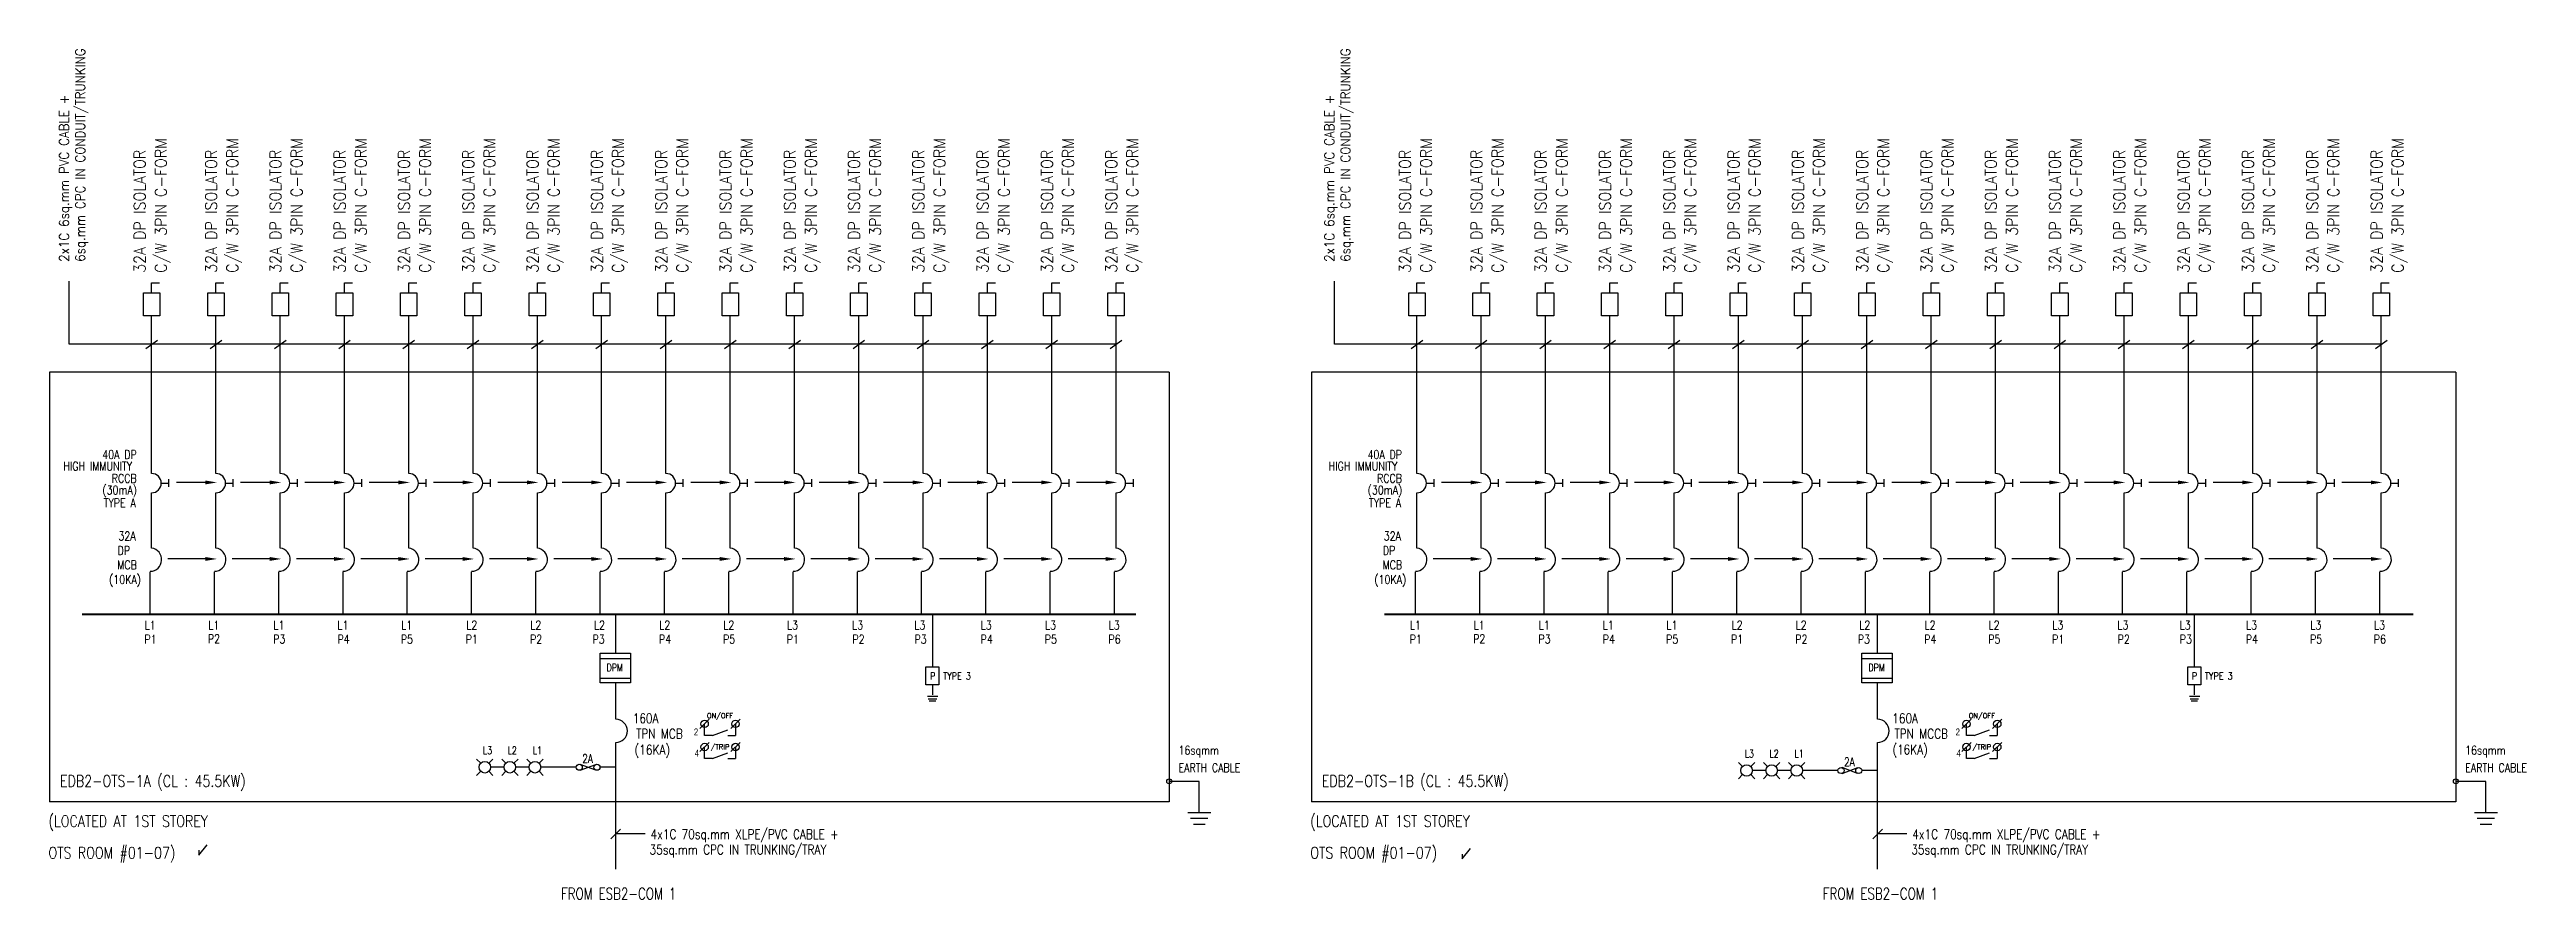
# Model space of a CAD drawing. Header units: millimetres. Extents: x 624049 to 847333, y 256790 to 538574.
# Drawn here: x 679708 to 743931, y 341569 to 363615 of the extents above; entities that cross this region are included whole.
import ezdxf
from ezdxf.enums import TextEntityAlignment as Align

# ---------------------------------------------------------------- set-up
doc = ezdxf.new("R2010")
doc.units = ezdxf.units.MM
doc.header["$LTSCALE"] = 0.01
doc.linetypes.add('{ -E- }', pattern=[0])
doc.layers.add('E-_ELEC----_E-', color=3, linetype='Continuous')
doc.styles.add('100', font='romans.shx', dxfattribs={"width": 0.8, "height": 250})
doc.styles.add('A2', font='SIMPLEX.shx', dxfattribs={"width": 0.95, "height": 190})
doc.styles.add('ATT', font='ROMANS.SHX')
doc.styles.add('MONOTXT', font='MONOTXT.SHX')
doc.styles.add('PwNote', font='Romans.shx', dxfattribs={"width": 0.75, "bigfont": 'Special.shx'})
doc.styles.add('ROMANS', font='romans', dxfattribs={"width": 0.75})

msp = doc.modelspace()

# ---------------------------------------------------------------- texts
for s, height, rotation, style, width, p in [('6sq.mm CPC IN CONDUIT/TRUNKING', 250, 90, 'A2', 0.9, (680628, 358108)), ('6sq.mm CPC IN CONDUIT/TRUNKING', 250, 90, 'A2', 0.9, (713435, 358108)), ('2x1C 6sq.mm PVC CABLE +', 250, 90, 'A2', 0.9, (680209, 358108)), ('2x1C 6sq.mm PVC CABLE +', 250, 90, 'A2', 0.9, (713016, 358108)), ('32A DP ISOLATOR', 300, 90, 'A2', 0.9, (682197, 357821)), ('C/W 3PIN C-FORM', 300, 90, 'A2', 0.9, (682744, 357821)), ('32A DP ISOLATOR', 300, 90, 'A2', 0.9, (684049, 357821)), ('C/W 3PIN C-FORM', 300, 90, 'A2', 0.9, (684596, 357821)), ('32A DP ISOLATOR', 300, 90, 'A2', 0.9, (685716, 357821)), ('C/W 3PIN C-FORM', 300, 90, 'A2', 0.9, (686263, 357821)), ('32A DP ISOLATOR', 300, 90, 'A2', 0.9, (687383, 357821)), ('C/W 3PIN C-FORM', 300, 90, 'A2', 0.9, (687930, 357821)), ('32A DP ISOLATOR', 300, 90, 'A2', 0.9, (689050, 357821)), ('C/W 3PIN C-FORM', 300, 90, 'A2', 0.9, (689597, 357821)), ('32A DP ISOLATOR', 300, 90, 'A2', 0.9, (690717, 357821)), ('C/W 3PIN C-FORM', 300, 90, 'A2', 0.9, (691264, 357821)), ('32A DP ISOLATOR', 300, 90, 'A2', 0.9, (692384, 357821)), ('C/W 3PIN C-FORM', 300, 90, 'A2', 0.9, (692931, 357821)), ('32A DP ISOLATOR', 300, 90, 'A2', 0.9, (694051, 357821)), ('C/W 3PIN C-FORM', 300, 90, 'A2', 0.9, (694598, 357821)), ('32A DP ISOLATOR', 300, 90, 'A2', 0.9, (695718, 357821)), ('C/W 3PIN C-FORM', 300, 90, 'A2', 0.9, (696265, 357821)), ('32A DP ISOLATOR', 300, 90, 'A2', 0.9, (697385, 357821)), ('C/W 3PIN C-FORM', 300, 90, 'A2', 0.9, (697932, 357821)), ('32A DP ISOLATOR', 300, 90, 'A2', 0.9, (699052, 357821)), ('C/W 3PIN C-FORM', 300, 90, 'A2', 0.9, (699599, 357821)), ('32A DP ISOLATOR', 300, 90, 'A2', 0.9, (700719, 357821)), ('C/W 3PIN C-FORM', 300, 90, 'A2', 0.9, (701266, 357821)), ('32A DP ISOLATOR', 300, 90, 'A2', 0.9, (702387, 357821)), ('C/W 3PIN C-FORM', 300, 90, 'A2', 0.9, (702934, 357821)), ('32A DP ISOLATOR', 300, 90, 'A2', 0.9, (704054, 357821)), ('C/W 3PIN C-FORM', 300, 90, 'A2', 0.9, (704601, 357821)), ('32A DP ISOLATOR', 300, 90, 'A2', 0.9, (705721, 357821)), ('C/W 3PIN C-FORM', 300, 90, 'A2', 0.9, (706268, 357821)), ('32A DP ISOLATOR', 300, 90, 'A2', 0.9, (707388, 357821)), ('C/W 3PIN C-FORM', 300, 90, 'A2', 0.9, (707935, 357821)), ('32A DP ISOLATOR', 300, 90, 'A2', 0.9, (715004, 357821)), ('C/W 3PIN C-FORM', 300, 90, 'A2', 0.9, (715551, 357821)), ('32A DP ISOLATOR', 300, 90, 'A2', 0.9, (716856, 357821)), ('C/W 3PIN C-FORM', 300, 90, 'A2', 0.9, (717403, 357821)), ('32A DP ISOLATOR', 300, 90, 'A2', 0.9, (718523, 357821)), ('C/W 3PIN C-FORM', 300, 90, 'A2', 0.9, (719070, 357821)), ('32A DP ISOLATOR', 300, 90, 'A2', 0.9, (720190, 357821)), ('C/W 3PIN C-FORM', 300, 90, 'A2', 0.9, (720737, 357821)), ('32A DP ISOLATOR', 300, 90, 'A2', 0.9, (721857, 357821)), ('C/W 3PIN C-FORM', 300, 90, 'A2', 0.9, (722404, 357821)), ('32A DP ISOLATOR', 300, 90, 'A2', 0.9, (723524, 357821)), ('C/W 3PIN C-FORM', 300, 90, 'A2', 0.9, (724071, 357821)), ('32A DP ISOLATOR', 300, 90, 'A2', 0.9, (725191, 357821)), ('C/W 3PIN C-FORM', 300, 90, 'A2', 0.9, (725738, 357821)), ('32A DP ISOLATOR', 300, 90, 'A2', 0.9, (726858, 357821)), ('C/W 3PIN C-FORM', 300, 90, 'A2', 0.9, (727405, 357821)), ('32A DP ISOLATOR', 300, 90, 'A2', 0.9, (728525, 357821)), ('C/W 3PIN C-FORM', 300, 90, 'A2', 0.9, (729072, 357821)), ('32A DP ISOLATOR', 300, 90, 'A2', 0.9, (730192, 357821)), ('C/W 3PIN C-FORM', 300, 90, 'A2', 0.9, (730739, 357821)), ('32A DP ISOLATOR', 300, 90, 'A2', 0.9, (731859, 357821)), ('C/W 3PIN C-FORM', 300, 90, 'A2', 0.9, (732406, 357821)), ('32A DP ISOLATOR', 300, 90, 'A2', 0.9, (733526, 357821)), ('C/W 3PIN C-FORM', 300, 90, 'A2', 0.9, (734073, 357821)), ('32A DP ISOLATOR', 300, 90, 'A2', 0.9, (735194, 357821)), ('C/W 3PIN C-FORM', 300, 90, 'A2', 0.9, (735741, 357821)), ('32A DP ISOLATOR', 300, 90, 'A2', 0.9, (736861, 357821)), ('C/W 3PIN C-FORM', 300, 90, 'A2', 0.9, (737408, 357821)), ('32A DP ISOLATOR', 300, 90, 'A2', 0.9, (738528, 357821)), ('C/W 3PIN C-FORM', 300, 90, 'A2', 0.9, (739075, 357821)), ('32A DP ISOLATOR', 300, 90, 'A2', 0.9, (740195, 357821)), ('C/W 3PIN C-FORM', 300, 90, 'A2', 0.9, (740742, 357821)), ('HIGH IMMUNITY', 225, 360, '100', 0.8, (680066, 352695)), ('40A DP', 225, 360, '100', 0.8, (681074, 352996)), ('RCCB', 225, 360, '100', 0.8, (681320, 352379)), ('HIGH IMMUNITY', 225, 360, '100', 0.8, (712873, 352695)), ('40A DP', 225, 360, '100', 0.8, (713881, 352996)), ('RCCB', 225, 360, '100', 0.8, (714127, 352379)), ('(30mA)', 225, 360, '100', 0.8, (681079, 352077)), ('TYPE A', 225, 360, '100', 0.8, (681111, 351742)), ('(30mA)', 225, 360, '100', 0.8, (713886, 352077)), ('TYPE A', 225, 360, '100', 0.8, (713918, 351742)), ('DP', 225, 360, '100', 0.8, (681472, 350509)), ('32A', 225, 360, '100', 0.8, (681494, 350884)), ('DP', 225, 360, '100', 0.8, (714279, 350509)), ('32A', 225, 360, '100', 0.8, (714301, 350884)), ('(10KA)', 225, 360, '100', 0.8, (681252, 349754)), ('MCB', 225, 360, '100', 0.8, (681463, 350134)), ('(10KA)', 225, 360, '100', 0.8, (714059, 349754)), ('MCB', 225, 360, '100', 0.8, (714270, 350134)), ('L1', 225, 360, '100', 0.8, (682172, 348572)), ('L1', 225, 360, '100', 0.8, (683824, 348572)), ('L1', 225, 360, '100', 0.8, (685514, 348572)), ('L1', 225, 360, '100', 0.8, (687173, 348572)), ('L1', 225, 360, '100', 0.8, (688825, 348572)), ('L2', 225, 360, '100', 0.8, (690515, 348572)), ('L2', 225, 360, '100', 0.8, (692174, 348572)), ('L2', 225, 360, '100', 0.8, (693826, 348572)), ('L2', 225, 360, '100', 0.8, (695516, 348572)), ('L2', 225, 360, '100', 0.8, (697176, 348572)), ('L3', 225, 360, '100', 0.8, (698828, 348572)), ('L3', 225, 360, '100', 0.8, (700518, 348572)), ('L3', 225, 360, '100', 0.8, (702130, 348572)), ('L3', 225, 360, '100', 0.8, (703852, 348572)), ('L3', 225, 360, '100', 0.8, (705519, 348572)), ('L3', 225, 360, '100', 0.8, (707170, 348572)), ('L1', 225, 360, '100', 0.8, (714979, 348572)), ('L1', 225, 360, '100', 0.8, (716631, 348572)), ('L1', 225, 360, '100', 0.8, (718321, 348572)), ('L1', 225, 360, '100', 0.8, (719980, 348572)), ('L1', 225, 360, '100', 0.8, (721632, 348572)), ('L2', 225, 360, '100', 0.8, (723322, 348572)), ('L2', 225, 360, '100', 0.8, (724981, 348572)), ('L2', 225, 360, '100', 0.8, (726633, 348572)), ('L2', 225, 360, '100', 0.8, (728323, 348572)), ('L2', 225, 360, '100', 0.8, (729983, 348572)), ('L3', 225, 360, '100', 0.8, (731635, 348572)), ('L3', 225, 360, '100', 0.8, (733325, 348572)), ('L3', 225, 360, '100', 0.8, (734937, 348572)), ('L3', 225, 360, '100', 0.8, (736659, 348572)), ('L3', 225, 360, '100', 0.8, (738326, 348572)), ('L3', 225, 360, '100', 0.8, (739977, 348572)), ('P1', 225, 360, '100', 0.8, (682167, 348207)), ('P2', 225, 360, '100', 0.8, (683813, 348217)), ('P3', 225, 360, '100', 0.8, (685506, 348212)), ('P4', 225, 360, '100', 0.8, (687174, 348207)), ('P5', 225, 360, '100', 0.8, (688816, 348207)), ('P1', 225, 360, '100', 0.8, (690498, 348207)), ('P2', 225, 360, '100', 0.8, (692165, 348207)), ('P3', 225, 360, '100', 0.8, (693787, 348207)), ('P4', 225, 360, '100', 0.8, (695508, 348207)), ('P5', 225, 360, '100', 0.8, (697169, 348207)), ('P1', 225, 360, '100', 0.8, (698824, 348207)), ('P2', 225, 360, '100', 0.8, (700523, 348207)), ('P3', 225, 360, '100', 0.8, (702135, 348207)), ('P4', 225, 360, '100', 0.8, (703848, 348207)), ('P5', 225, 360, '100', 0.8, (705511, 348207)), ('P6', 225, 360, '100', 0.8, (707163, 348207)), ('P1', 225, 360, '100', 0.8, (714974, 348207)), ('P2', 225, 360, '100', 0.8, (716620, 348217)), ('P3', 225, 360, '100', 0.8, (718313, 348212)), ('P4', 225, 360, '100', 0.8, (719981, 348207)), ('P5', 225, 360, '100', 0.8, (721623, 348207)), ('P1', 225, 360, '100', 0.8, (723305, 348207)), ('P2', 225, 360, '100', 0.8, (724972, 348207)), ('P3', 225, 360, '100', 0.8, (726594, 348207)), ('P4', 225, 360, '100', 0.8, (728315, 348207)), ('P5', 225, 360, '100', 0.8, (729976, 348207)), ('P1', 225, 360, '100', 0.8, (731631, 348207)), ('P2', 225, 360, '100', 0.8, (733330, 348207)), ('P3', 225, 360, '100', 0.8, (734942, 348207)), ('P4', 225, 360, '100', 0.8, (736655, 348207)), ('P5', 225, 360, '100', 0.8, (738318, 348207)), ('P6', 225, 360, '100', 0.8, (739970, 348207)), ('16sqmm', 225, 360, '100', 0.8, (708981, 345327)), ('16sqmm', 225, 360, '100', 0.8, (742342, 345327)), ('EARTH CABLE', 225, 360, '100', 0.8, (708981, 344874)), ('EARTH CABLE', 225, 360, '100', 0.8, (742342, 344874)), ('35sq.mm CPC IN TRUNKING/TRAY', 250, 360, 'PwNote', 0.8, (695265, 342737)), ('4x1C 70sq.mm XLPE/PVC CABLE +', 250, 360, 'PwNote', 0.8, (695291, 343137)), ('35sq.mm CPC IN TRUNKING/TRAY', 250, 360, 'PwNote', 0.8, (727982, 342737)), ('4x1C 70sq.mm XLPE/PVC CABLE +', 250, 360, 'PwNote', 0.8, (728008, 343137))]:
    msp.add_text(s, height=height, rotation=rotation, dxfattribs=dict(style=style, width=width)).set_placement(p)
for s, height, style, width, p in [('DPM', 186.6, '100', 0.8, (694152, 347491)), ('P', 180, 'ROMANS', 0.85, (702538, 347274)), ('TYPE 3', 180, 'ROMANS', 0.85, (702876, 347274)), ('DPM', 186.6, '100', 0.8, (726869, 347491)), ('P', 180, 'ROMANS', 0.85, (735255, 347274)), ('TYPE 3', 180, 'ROMANS', 0.85, (735593, 347274)), ('L3', 200, 'ROMANS', 0.75, (690945, 345335)), ('L2', 200, 'ROMANS', 0.75, (691587, 345335)), ('L1', 200, 'ROMANS', 0.75, (692237, 345335)), ('L3', 200, 'ROMANS', 0.75, (723662, 345250)), ('L2', 200, 'ROMANS', 0.75, (724304, 345250)), ('L1', 200, 'ROMANS', 0.75, (724954, 345250)), ('FROM ESB2-COM 1', 300, 'PwNote', 0.75, (692970, 341569)), ('FROM ESB2-COM 1', 300, 'PwNote', 0.75, (725687, 341569))]:
    msp.add_text(s, height=height, dxfattribs=dict(style=style, width=width)).set_placement(p)
at = {"style": 'PwNote', "width": 0.8}
for s, p in [('160A', (695164, 346267)), ('160A', (727819, 346267)), ('(16KA)', (695338, 345434)), ('TPN MCB', (695520, 345868)), ('(16KA)', (727950, 345440)), ('TPN MCCB', (728237, 345868))]:
    msp.add_text(s, height=250, dxfattribs=at).set_placement(p, align=Align.MIDDLE)
at = {"style": 'ATT'}
for s, p in [('ON/OFF', (697093, 346335)), ('ON/OFF', (729810, 346335)), ('/TRIP', (697093, 345527)), ('/TRIP', (729810, 345527))]:
    msp.add_text(s, height=128, rotation=0, dxfattribs=at).set_placement(p, align=Align.MIDDLE_CENTER)
at = {"style": 'MONOTXT', "width": 0.8}
for s, p in [('2', (696531, 345916)), ('2', (729248, 345916)), ('4', (696553, 345363)), ('4', (729270, 345363))]:
    msp.add_text(s, height=176, dxfattribs=at).set_placement(p, align=Align.MIDDLE_RIGHT)
at = {"style": 'ROMANS', "width": 0.75}
for p in [(693658, 345110), (726375, 345025)]:
    msp.add_text('2A', height=225, dxfattribs=at).set_placement(p, align=Align.CENTER)
at = {"ltscale": 1.5, "style": 'PwNote', "width": 0.8}
for s, p in [('EDB2-OTS-1A (CL : 45.5KW)', (679980, 344491)), ('EDB2-OTS-1B (CL : 45.5KW)', (712697, 344491)), ('(LOCATED AT 1ST STOREY', (679680, 343450)), ('(LOCATED AT 1ST STOREY', (712397, 343450)), ('OTS ROOM #01-07)', (679680, 342630)), ('OTS ROOM #01-07)', (712397, 342630))]:
    msp.add_text(s, height=300, dxfattribs=at).set_placement(p)

# ---------------------------------------------------------------- linework, layer by layer
for p, q in [((682354, 352618), (682354, 356704)), ((684021, 352618), (684021, 356704)), ((685688, 352618), (685688, 356704)), ((687355, 352618), (687355, 356704)), ((689022, 352618), (689022, 356704)), ((690689, 352618), (690689, 356704)), ((692356, 352618), (692356, 356704)), ((694023, 352618), (694023, 356704)), ((695691, 352618), (695691, 356704)), ((697358, 352618), (697358, 356704)), ((699025, 352618), (699025, 356704)), ((700692, 352618), (700692, 356704)), ((702359, 352618), (702359, 356704)), ((704026, 352618), (704026, 356704)), ((705693, 352618), (705693, 356704)), ((707360, 352618), (707360, 356704)), ((715161, 352618), (715161, 356704)), ((716828, 352618), (716828, 356704)), ((718495, 352618), (718495, 356704)), ((720162, 352618), (720162, 356704)), ((721829, 352618), (721829, 356704)), ((723496, 352618), (723496, 356704)), ((725163, 352618), (725163, 356704)), ((726830, 352618), (726830, 356704)), ((728498, 352618), (728498, 356704)), ((730165, 352618), (730165, 356704)), ((731832, 352618), (731832, 356704)), ((733499, 352618), (733499, 356704)), ((735166, 352618), (735166, 356704)), ((736833, 352618), (736833, 356704)), ((738500, 352618), (738500, 356704)), ((740167, 352618), (740167, 356704)), ((682203, 355864), (682505, 356074)), ((683870, 355864), (684172, 356074)), ((685538, 355864), (685839, 356074)), ((687205, 355864), (687506, 356074)), ((688872, 355864), (689173, 356074)), ((690539, 355864), (690840, 356074)), ((692206, 355864), (692507, 356074)), ((693873, 355864), (694174, 356074)), ((695540, 355864), (695841, 356074)), ((697207, 355864), (697508, 356074)), ((698874, 355864), (699175, 356074)), ((700541, 355864), (700842, 356074)), ((702208, 355864), (702509, 356074)), ((703875, 355864), (704177, 356074)), ((705542, 355864), (705844, 356074)), ((707209, 355864), (707511, 356074)), ((715010, 355864), (715312, 356074)), ((716677, 355864), (716979, 356074)), ((718345, 355864), (718646, 356074)), ((720012, 355864), (720313, 356074)), ((721679, 355864), (721980, 356074)), ((723346, 355864), (723647, 356074)), ((725013, 355864), (725314, 356074)), ((726680, 355864), (726981, 356074)), ((728347, 355864), (728648, 356074)), ((730014, 355864), (730315, 356074)), ((731681, 355864), (731982, 356074)), ((733348, 355864), (733649, 356074)), ((735015, 355864), (735316, 356074)), ((736682, 355864), (736984, 356074)), ((738349, 355864), (738651, 356074)), ((740016, 355864), (740318, 356074)), ((682354, 350681), (682354, 352118)), ((682604, 352368), (682804, 352368)), ((682804, 352268), (682804, 352468)), ((684021, 350681), (684021, 352118)), ((684271, 352368), (684471, 352368)), ((684471, 352268), (684471, 352468)), ((685688, 350681), (685688, 352118)), ((685938, 352368), (686138, 352368)), ((686138, 352268), (686138, 352468)), ((687355, 350681), (687355, 352118)), ((687605, 352368), (687805, 352368)), ((687805, 352268), (687805, 352468)), ((689022, 350681), (689022, 352118)), ((689272, 352368), (689472, 352368)), ((689472, 352268), (689472, 352468)), ((690689, 350681), (690689, 352118)), ((690939, 352368), (691139, 352368)), ((691139, 352268), (691139, 352468)), ((692356, 350681), (692356, 352118)), ((692606, 352368), (692806, 352368)), ((692806, 352268), (692806, 352468)), ((694023, 350681), (694023, 352118)), ((694273, 352368), (694473, 352368)), ((694473, 352268), (694473, 352468)), ((695691, 350681), (695691, 352118)), ((695941, 352368), (696141, 352368)), ((696141, 352268), (696141, 352468)), ((697358, 350681), (697358, 352118)), ((697608, 352368), (697808, 352368)), ((697808, 352268), (697808, 352468)), ((699025, 350681), (699025, 352118)), ((699275, 352368), (699475, 352368)), ((699475, 352268), (699475, 352468)), ((700692, 350681), (700692, 352118)), ((700942, 352368), (701142, 352368)), ((701142, 352268), (701142, 352468)), ((702359, 350681), (702359, 352118)), ((702609, 352368), (702809, 352368)), ((702809, 352268), (702809, 352468)), ((704026, 350681), (704026, 352118)), ((704276, 352368), (704476, 352368)), ((704476, 352268), (704476, 352468)), ((705693, 350681), (705693, 352118)), ((705943, 352368), (706143, 352368)), ((706143, 352268), (706143, 352468)), ((707360, 350681), (707360, 352118)), ((707610, 352368), (707810, 352368)), ((707810, 352268), (707810, 352468)), ((715161, 350681), (715161, 352118)), ((715411, 352368), (715611, 352368)), ((715611, 352268), (715611, 352468)), ((716828, 350681), (716828, 352118)), ((717078, 352368), (717278, 352368)), ((717278, 352268), (717278, 352468)), ((718495, 350681), (718495, 352118)), ((718745, 352368), (718945, 352368)), ((718945, 352268), (718945, 352468)), ((720162, 350681), (720162, 352118)), ((720412, 352368), (720612, 352368)), ((720612, 352268), (720612, 352468)), ((721829, 350681), (721829, 352118)), ((722079, 352368), (722279, 352368)), ((722279, 352268), (722279, 352468)), ((723496, 350681), (723496, 352118)), ((723746, 352368), (723946, 352368)), ((723946, 352268), (723946, 352468)), ((725163, 350681), (725163, 352118)), ((725413, 352368), (725613, 352368)), ((725613, 352268), (725613, 352468)), ((726830, 350681), (726830, 352118)), ((727080, 352368), (727280, 352368)), ((727280, 352268), (727280, 352468)), ((728498, 350681), (728498, 352118)), ((728748, 352368), (728948, 352368)), ((728948, 352268), (728948, 352468)), ((730165, 350681), (730165, 352118)), ((730415, 352368), (730615, 352368)), ((730615, 352268), (730615, 352468)), ((731832, 350681), (731832, 352118)), ((732082, 352368), (732282, 352368)), ((732282, 352268), (732282, 352468)), ((733499, 350681), (733499, 352118)), ((733749, 352368), (733949, 352368)), ((733949, 352268), (733949, 352468)), ((735166, 350681), (735166, 352118)), ((735416, 352368), (735616, 352368)), ((735616, 352268), (735616, 352468)), ((736833, 350681), (736833, 352118)), ((737083, 352368), (737283, 352368)), ((737283, 352268), (737283, 352468)), ((738500, 350681), (738500, 352118)), ((738750, 352368), (738950, 352368)), ((738950, 352268), (738950, 352468)), ((740167, 350681), (740167, 352118)), ((740417, 352368), (740617, 352368)), ((740617, 352268), (740617, 352468)), ((702599, 348962), (702599, 347604)), ((735316, 348962), (735316, 347604)), ((693985, 347819), (694769, 347819)), ((726702, 347819), (727486, 347819)), ((693985, 347313), (694769, 347313)), ((702475, 346838), (702742, 346838)), ((702599, 347137), (702599, 346874)), ((726702, 347313), (727486, 347313)), ((735192, 346838), (735459, 346838)), ((735316, 347137), (735316, 346874)), ((696573, 346003), (696813, 346243)), ((697373, 346003), (697613, 346243)), ((702491, 346775), (702711, 346775)), ((702516, 346721), (702684, 346721)), ((729290, 346003), (729530, 346243)), ((730090, 346003), (730330, 346243)), ((735208, 346775), (735428, 346775)), ((735233, 346721), (735401, 346721)), ((696573, 345403), (696813, 345643)), ((696693, 345823), (696693, 346123)), ((696893, 345823), (696693, 345823)), ((696693, 345223), (696693, 345523)), ((696893, 345823), (697293, 345973)), ((697293, 345823), (697493, 345823)), ((697373, 345403), (697613, 345643)), ((697493, 346123), (697493, 345823)), ((697493, 345523), (697493, 345223)), ((729290, 345403), (729530, 345643)), ((729410, 345823), (729410, 346123)), ((729610, 345823), (729410, 345823)), ((729410, 345223), (729410, 345523)), ((729610, 345823), (730010, 345973)), ((730010, 345823), (730210, 345823)), ((730090, 345403), (730330, 345643)), ((730210, 346123), (730210, 345823)), ((730210, 345523), (730210, 345223)), ((696893, 345223), (696693, 345223)), ((696893, 345223), (697293, 345373)), ((697293, 345223), (697493, 345223)), ((729610, 345223), (729410, 345223)), ((729610, 345223), (730010, 345373)), ((730010, 345223), (730210, 345223)), ((709519, 343825), (709519, 344632)), ((742880, 343825), (742880, 344632)), ((709219, 343825), (709819, 343825)), ((709294, 343675), (709744, 343675)), ((742580, 343825), (743180, 343825)), ((742655, 343675), (743105, 343675)), ((694265, 343144), (694515, 343394)), ((695149, 343269), (694390, 343269)), ((709369, 343525), (709669, 343525)), ((726982, 343144), (727232, 343394)), ((727866, 343269), (727107, 343269)), ((742730, 343525), (743030, 343525))]:
    msp.add_line(p, q)
at = {"linetype": '{ -E- }', "ltscale": 1.5}
for p, q in [((708740, 355243), (679708, 355243)), ((679708, 355243), (679708, 344103)), ((708740, 355243), (708740, 344103)), ((742101, 355243), (712425, 355243)), ((712425, 355243), (712425, 344103)), ((742101, 355243), (742101, 344103)), ((708740, 344103), (679708, 344103)), ((742101, 344103), (712425, 344103))]:
    msp.add_line(p, q, dxfattribs=at)
at = {"linetype": '{ -E- }'}
for p, q in [((683751, 352386), (682996, 352386)), ((685418, 352386), (684663, 352386)), ((687085, 352386), (686330, 352386)), ((688752, 352386), (687997, 352386)), ((690419, 352386), (689664, 352386)), ((692086, 352386), (691331, 352386)), ((693753, 352386), (692998, 352386)), ((695420, 352386), (694665, 352386)), ((697087, 352386), (696332, 352386)), ((698754, 352386), (697999, 352386)), ((700421, 352386), (699666, 352386)), ((702088, 352386), (701333, 352386)), ((703755, 352386), (703000, 352386)), ((705422, 352386), (704667, 352386)), ((707089, 352386), (706334, 352386)), ((716558, 352386), (715803, 352386)), ((718225, 352386), (717470, 352386)), ((719892, 352386), (719137, 352386)), ((721559, 352386), (720804, 352386)), ((723226, 352386), (722471, 352386)), ((724893, 352386), (724138, 352386)), ((726560, 352386), (725805, 352386)), ((728227, 352386), (727472, 352386)), ((729894, 352386), (729139, 352386)), ((731561, 352386), (730806, 352386)), ((733228, 352386), (732473, 352386)), ((734895, 352386), (734140, 352386)), ((736562, 352386), (735807, 352386)), ((738229, 352386), (737474, 352386)), ((739896, 352386), (739141, 352386)), ((682316, 348962), (682316, 350070)), ((683751, 350401), (682777, 350401)), ((683983, 348962), (683983, 350070)), ((685418, 350401), (684444, 350401)), ((685650, 348962), (685650, 350070)), ((687085, 350401), (686111, 350401)), ((687317, 348962), (687317, 350070)), ((688752, 350401), (687778, 350401)), ((688984, 348962), (688984, 350070)), ((690419, 350401), (689445, 350401)), ((690651, 348962), (690651, 350070)), ((692086, 350401), (691112, 350401)), ((692318, 348962), (692318, 350070)), ((693753, 350401), (692779, 350401)), ((693985, 348962), (693985, 350070)), ((695420, 350401), (694446, 350401)), ((695652, 348962), (695652, 350070)), ((697087, 350401), (696113, 350401)), ((697319, 348962), (697319, 350070)), ((698754, 350401), (697780, 350401)), ((698986, 348962), (698986, 350070)), ((700421, 350401), (699447, 350401)), ((700653, 348962), (700653, 350070)), ((702088, 350401), (701114, 350401)), ((702320, 348962), (702320, 350070)), ((703755, 350401), (702781, 350401)), ((703987, 348962), (703987, 350070)), ((705422, 350401), (704448, 350401)), ((705654, 348962), (705654, 350070)), ((707089, 350401), (706115, 350401)), ((707321, 348962), (707321, 350070)), ((715123, 348962), (715123, 350070)), ((716558, 350401), (715584, 350401)), ((716790, 348962), (716790, 350070)), ((718225, 350401), (717251, 350401)), ((718457, 348962), (718457, 350070)), ((719892, 350401), (718918, 350401)), ((720124, 348962), (720124, 350070)), ((721559, 350401), (720585, 350401)), ((721791, 348962), (721791, 350070)), ((723226, 350401), (722252, 350401)), ((723458, 348962), (723458, 350070)), ((724893, 350401), (723919, 350401)), ((725125, 348962), (725125, 350070)), ((726560, 350401), (725586, 350401)), ((726792, 348962), (726792, 350070)), ((728227, 350401), (727253, 350401)), ((728459, 348962), (728459, 350070)), ((729894, 350401), (728920, 350401)), ((730126, 348962), (730126, 350070)), ((731561, 350401), (730587, 350401)), ((731793, 348962), (731793, 350070)), ((733228, 350401), (732254, 350401)), ((733460, 348962), (733460, 350070)), ((734895, 350401), (733921, 350401)), ((735127, 348962), (735127, 350070)), ((736562, 350401), (735588, 350401)), ((736794, 348962), (736794, 350070)), ((738229, 350401), (737255, 350401)), ((738461, 348962), (738461, 350070)), ((739896, 350401), (738922, 350401)), ((740128, 348962), (740128, 350070)), ((694390, 347960), (694390, 348962)), ((727107, 347960), (727107, 348962)), ((694390, 346242), (694390, 347189)), ((727107, 346242), (727107, 347189)), ((694390, 342358), (694390, 345642)), ((727107, 342358), (727107, 345642)), ((709519, 344632), (708740, 344632)), ((742880, 344632), (742101, 344632))]:
    msp.add_line(p, q, dxfattribs=at)
at = {"color": 7}
for p, q in [((690887, 345105), (690781, 345211)), ((690887, 344893), (690781, 344787)), ((691099, 345105), (691205, 345211)), ((691099, 344893), (691205, 344787)), ((691493, 344999), (691143, 344999)), ((691537, 345105), (691431, 345211)), ((691537, 344893), (691431, 344787)), ((691749, 345105), (691855, 345211)), ((691749, 344893), (691855, 344787)), ((692143, 344999), (691793, 344999)), ((692187, 345105), (692081, 345211)), ((692187, 344893), (692081, 344787)), ((692399, 345105), (692505, 345211)), ((692399, 344893), (692505, 344787)), ((693362, 344999), (692443, 344999)), ((693468, 344924), (693874, 345074)), ((693872, 344925), (693470, 345073)), ((694390, 344999), (693980, 344999)), ((723604, 345020), (723498, 345126)), ((723816, 345020), (723922, 345126)), ((724210, 344914), (723860, 344914)), ((724254, 345020), (724148, 345126)), ((724466, 345020), (724572, 345126)), ((724860, 344914), (724510, 344914)), ((724904, 345020), (724798, 345126)), ((725116, 345020), (725222, 345126)), ((726079, 344914), (725160, 344914)), ((726185, 344839), (726591, 344989)), ((726589, 344840), (726187, 344988)), ((727107, 344914), (726697, 344914)), ((723604, 344808), (723498, 344702)), ((723816, 344808), (723922, 344702)), ((724254, 344808), (724148, 344702)), ((724466, 344808), (724572, 344702)), ((724904, 344808), (724798, 344702)), ((725116, 344808), (725222, 344702))]:
    msp.add_line(p, q, dxfattribs=at)
for points in [[(707360, 355969), (680217, 355969), (680217, 357607)], [(740167, 355969), (713024, 355969), (713024, 357607)]]:
    msp.add_lwpolyline(points)
for points in [[(682141, 357306), (682567, 357306), (682567, 356704), (682141, 356704)], [(683809, 357306), (684234, 357306), (684234, 356704), (683809, 356704)], [(685476, 357306), (685901, 357306), (685901, 356704), (685476, 356704)], [(687143, 357306), (687568, 357306), (687568, 356704), (687143, 356704)], [(688810, 357306), (689235, 357306), (689235, 356704), (688810, 356704)], [(690477, 357306), (690902, 357306), (690902, 356704), (690477, 356704)], [(692144, 357306), (692569, 357306), (692569, 356704), (692144, 356704)], [(693811, 357306), (694236, 357306), (694236, 356704), (693811, 356704)], [(695478, 357306), (695903, 357306), (695903, 356704), (695478, 356704)], [(697145, 357306), (697570, 357306), (697570, 356704), (697145, 356704)], [(698812, 357306), (699237, 357306), (699237, 356704), (698812, 356704)], [(700479, 357306), (700904, 357306), (700904, 356704), (700479, 356704)], [(702146, 357306), (702571, 357306), (702571, 356704), (702146, 356704)], [(703813, 357306), (704238, 357306), (704238, 356704), (703813, 356704)], [(705480, 357306), (705906, 357306), (705906, 356704), (705480, 356704)], [(707147, 357306), (707573, 357306), (707573, 356704), (707147, 356704)], [(714948, 357306), (715374, 357306), (715374, 356704), (714948, 356704)], [(716616, 357306), (717041, 357306), (717041, 356704), (716616, 356704)], [(718283, 357306), (718708, 357306), (718708, 356704), (718283, 356704)], [(719950, 357306), (720375, 357306), (720375, 356704), (719950, 356704)], [(721617, 357306), (722042, 357306), (722042, 356704), (721617, 356704)], [(723284, 357306), (723709, 357306), (723709, 356704), (723284, 356704)], [(724951, 357306), (725376, 357306), (725376, 356704), (724951, 356704)], [(726618, 357306), (727043, 357306), (727043, 356704), (726618, 356704)], [(728285, 357306), (728710, 357306), (728710, 356704), (728285, 356704)], [(729952, 357306), (730377, 357306), (730377, 356704), (729952, 356704)], [(731619, 357306), (732044, 357306), (732044, 356704), (731619, 356704)], [(733286, 357306), (733711, 357306), (733711, 356704), (733286, 356704)], [(734953, 357306), (735378, 357306), (735378, 356704), (734953, 356704)], [(736620, 357306), (737045, 357306), (737045, 356704), (736620, 356704)], [(738287, 357306), (738713, 357306), (738713, 356704), (738287, 356704)], [(739954, 357306), (740380, 357306), (740380, 356704), (739954, 356704)]]:
    msp.add_lwpolyline(points, close=True, dxfattribs=at)
for points in [[(682354, 357306), (682354, 357567), (682560, 357567)], [(684021, 357306), (684021, 357567), (684228, 357567)], [(685688, 357306), (685688, 357567), (685895, 357567)], [(687355, 357306), (687355, 357567), (687562, 357567)], [(689022, 357306), (689022, 357567), (689229, 357567)], [(690689, 357306), (690689, 357567), (690896, 357567)], [(692356, 357306), (692356, 357567), (692563, 357567)], [(694023, 357306), (694023, 357567), (694230, 357567)], [(695691, 357306), (695691, 357567), (695897, 357567)], [(697358, 357306), (697358, 357567), (697564, 357567)], [(699025, 357306), (699025, 357567), (699231, 357567)], [(700692, 357306), (700692, 357567), (700898, 357567)], [(702359, 357306), (702359, 357567), (702565, 357567)], [(704026, 357306), (704026, 357567), (704232, 357567)], [(705693, 357306), (705693, 357567), (705899, 357567)], [(707360, 357306), (707360, 357567), (707566, 357567)], [(715161, 357306), (715161, 357567), (715367, 357567)], [(716828, 357306), (716828, 357567), (717035, 357567)], [(718495, 357306), (718495, 357567), (718702, 357567)], [(720162, 357306), (720162, 357567), (720369, 357567)], [(721829, 357306), (721829, 357567), (722036, 357567)], [(723496, 357306), (723496, 357567), (723703, 357567)], [(725163, 357306), (725163, 357567), (725370, 357567)], [(726830, 357306), (726830, 357567), (727037, 357567)], [(728498, 357306), (728498, 357567), (728704, 357567)], [(730165, 357306), (730165, 357567), (730371, 357567)], [(731832, 357306), (731832, 357567), (732038, 357567)], [(733499, 357306), (733499, 357567), (733705, 357567)], [(735166, 357306), (735166, 357567), (735372, 357567)], [(736833, 357306), (736833, 357567), (737039, 357567)], [(738500, 357306), (738500, 357567), (738706, 357567)], [(740167, 357306), (740167, 357567), (740373, 357567)]]:
    msp.add_lwpolyline(points, dxfattribs=at)
at = {"const_width": 50}
for points in [[(680553, 348962), (707882, 348962)], [(714314, 348962), (740997, 348962)]]:
    msp.add_lwpolyline(points, dxfattribs=at)
for points in [[(693985, 347960), (694769, 347960), (694769, 347189), (693985, 347189)], [(702430, 347604), (702768, 347604), (702768, 347137), (702430, 347137)], [(726702, 347960), (727486, 347960), (727486, 347189), (726702, 347189)], [(735147, 347604), (735485, 347604), (735485, 347137), (735147, 347137)]]:
    msp.add_lwpolyline(points, close=True)
for centre, radius in [((696693, 346123), 96), ((697493, 346123), 96), ((729410, 346123), 96), ((730210, 346123), 96), ((696693, 345523), 96), ((697493, 345523), 96), ((729410, 345523), 96), ((730210, 345523), 96), ((708740, 344632), 63.8), ((742101, 344632), 63.8)]:
    msp.add_circle(centre, radius)
at = {"color": 7}
for centre, radius in [((690993, 344999), 150), ((691643, 344999), 150), ((692293, 344999), 150), ((693441, 344999), 79.2), ((693901, 344999), 79.2), ((723710, 344914), 150), ((724360, 344914), 150), ((725010, 344914), 150), ((726158, 344914), 79.2), ((726618, 344914), 79.2)]:
    msp.add_circle(centre, radius, dxfattribs=at)
for centre, radius, start, end in [((682354, 352368), 250, 270, 90), ((684021, 352368), 250, 270, 90), ((685688, 352368), 250, 270, 90), ((687355, 352368), 250, 270, 90), ((689022, 352368), 250, 270, 90), ((690689, 352368), 250, 270, 90), ((692356, 352368), 250, 270, 90), ((694023, 352368), 250, 270, 90), ((695691, 352368), 250, 270, 90), ((697358, 352368), 250, 270, 90), ((699025, 352368), 250, 270, 90), ((700692, 352368), 250, 270, 90), ((702359, 352368), 250, 270, 90), ((704026, 352368), 250, 270, 90), ((705693, 352368), 250, 270, 90), ((707360, 352368), 250, 270, 90), ((715161, 352368), 250, 270, 90), ((716828, 352368), 250, 270, 90), ((718495, 352368), 250, 270, 90), ((720162, 352368), 250, 270, 90), ((721829, 352368), 250, 270, 90), ((723496, 352368), 250, 270, 90), ((725163, 352368), 250, 270, 90), ((726830, 352368), 250, 270, 90), ((728498, 352368), 250, 270, 90), ((730165, 352368), 250, 270, 90), ((731832, 352368), 250, 270, 90), ((733499, 352368), 250, 270, 90), ((735166, 352368), 250, 270, 90), ((736833, 352368), 250, 270, 90), ((738500, 352368), 250, 270, 90), ((740167, 352368), 250, 270, 90), ((682314, 350383), 301, 270.24358, 82.51914), ((683981, 350383), 301, 270.24358, 82.51914), ((685648, 350383), 301, 270.24358, 82.51914), ((687315, 350383), 301, 270.24358, 82.51914), ((688983, 350383), 301, 270.24358, 82.51914), ((690650, 350383), 301, 270.24358, 82.51914), ((692317, 350383), 301, 270.24358, 82.51914), ((693984, 350383), 301, 270.24358, 82.51914), ((695651, 350383), 301, 270.24358, 82.51914), ((697318, 350383), 301, 270.24358, 82.51914), ((698985, 350383), 301, 270.24358, 82.51914), ((700652, 350383), 301, 270.24358, 82.51914), ((702319, 350383), 301, 270.24358, 82.51914), ((703986, 350383), 301, 270.24358, 82.51914), ((705653, 350383), 301, 270.24358, 82.51914), ((707320, 350383), 301, 270.24358, 82.51914), ((715121, 350383), 301, 270.24358, 82.51914), ((716788, 350383), 301, 270.24358, 82.51914), ((718455, 350383), 301, 270.24358, 82.51914), ((720122, 350383), 301, 270.24358, 82.51914), ((721790, 350383), 301, 270.24358, 82.51914), ((723457, 350383), 301, 270.24358, 82.51914), ((725124, 350383), 301, 270.24358, 82.51914), ((726791, 350383), 301, 270.24358, 82.51914), ((728458, 350383), 301, 270.24358, 82.51914), ((730125, 350383), 301, 270.24358, 82.51914), ((731792, 350383), 301, 270.24358, 82.51914), ((733459, 350383), 301, 270.24358, 82.51914), ((735126, 350383), 301, 270.24358, 82.51914), ((736793, 350383), 301, 270.24358, 82.51914), ((738460, 350383), 301, 270.24358, 82.51914), ((740127, 350383), 301, 270.24358, 82.51914), ((694390, 345942), 300, 270, 90), ((727107, 345942), 300, 270, 90)]:
    msp.add_arc(centre, radius, start, end)
for points in [[(683751, 352436), (684051, 352386), (683751, 352336)], [(685418, 352436), (685718, 352386), (685418, 352336)], [(687085, 352436), (687385, 352386), (687085, 352336)], [(688752, 352436), (689052, 352386), (688752, 352336)], [(690419, 352436), (690719, 352386), (690419, 352336)], [(692086, 352436), (692386, 352386), (692086, 352336)], [(693753, 352436), (694053, 352386), (693753, 352336)], [(695420, 352436), (695720, 352386), (695420, 352336)], [(697087, 352436), (697387, 352386), (697087, 352336)], [(698754, 352436), (699054, 352386), (698754, 352336)], [(700421, 352436), (700721, 352386), (700421, 352336)], [(702088, 352436), (702388, 352386), (702088, 352336)], [(703755, 352436), (704055, 352386), (703755, 352336)], [(705422, 352436), (705722, 352386), (705422, 352336)], [(707089, 352436), (707389, 352386), (707089, 352336)], [(716558, 352436), (716858, 352386), (716558, 352336)], [(718225, 352436), (718525, 352386), (718225, 352336)], [(719892, 352436), (720192, 352386), (719892, 352336)], [(721559, 352436), (721859, 352386), (721559, 352336)], [(723226, 352436), (723526, 352386), (723226, 352336)], [(724893, 352436), (725193, 352386), (724893, 352336)], [(726560, 352436), (726860, 352386), (726560, 352336)], [(728227, 352436), (728527, 352386), (728227, 352336)], [(729894, 352436), (730194, 352386), (729894, 352336)], [(731561, 352436), (731861, 352386), (731561, 352336)], [(733228, 352436), (733528, 352386), (733228, 352336)], [(734895, 352436), (735195, 352386), (734895, 352336)], [(736562, 352436), (736862, 352386), (736562, 352336)], [(738229, 352436), (738529, 352386), (738229, 352336)], [(739896, 352436), (740196, 352386), (739896, 352336)], [(683751, 350451), (684051, 350401), (683751, 350351)], [(685418, 350451), (685718, 350401), (685418, 350351)], [(687085, 350451), (687385, 350401), (687085, 350351)], [(688752, 350451), (689052, 350401), (688752, 350351)], [(690419, 350451), (690719, 350401), (690419, 350351)], [(692086, 350451), (692386, 350401), (692086, 350351)], [(693753, 350451), (694053, 350401), (693753, 350351)], [(695420, 350451), (695720, 350401), (695420, 350351)], [(697087, 350451), (697387, 350401), (697087, 350351)], [(698754, 350451), (699054, 350401), (698754, 350351)], [(700421, 350451), (700721, 350401), (700421, 350351)], [(702088, 350451), (702388, 350401), (702088, 350351)], [(703755, 350451), (704055, 350401), (703755, 350351)], [(705422, 350451), (705722, 350401), (705422, 350351)], [(707089, 350451), (707389, 350401), (707089, 350351)], [(716558, 350451), (716858, 350401), (716558, 350351)], [(718225, 350451), (718525, 350401), (718225, 350351)], [(719892, 350451), (720192, 350401), (719892, 350351)], [(721559, 350451), (721859, 350401), (721559, 350351)], [(723226, 350451), (723526, 350401), (723226, 350351)], [(724893, 350451), (725193, 350401), (724893, 350351)], [(726560, 350451), (726860, 350401), (726560, 350351)], [(728227, 350451), (728527, 350401), (728227, 350351)], [(729894, 350451), (730194, 350401), (729894, 350351)], [(731561, 350451), (731861, 350401), (731561, 350351)], [(733228, 350451), (733528, 350401), (733228, 350351)], [(734895, 350451), (735195, 350401), (734895, 350351)], [(736562, 350451), (736862, 350401), (736562, 350351)], [(738229, 350451), (738529, 350401), (738229, 350351)], [(739896, 350451), (740196, 350401), (739896, 350351)]]:
    msp.add_solid(points)
at = {"layer": 'E-_ELEC----_E-', "color": 3}
for points in [[(683576, 342845), (683576, 342719), (683796, 342989)], [(716331, 342747), (716331, 342621), (716551, 342891)]]:
    msp.add_lwpolyline(points, dxfattribs=at)

msp.set_redraw_order([(e.dxf.handle, doc.entitydb.next_handle()) for e in msp.query("TEXT MTEXT ATTDEF DIMENSION ARC_DIMENSION")])  # texts and dimensions are drawn at this point

doc.saveas('drawing.dxf')
